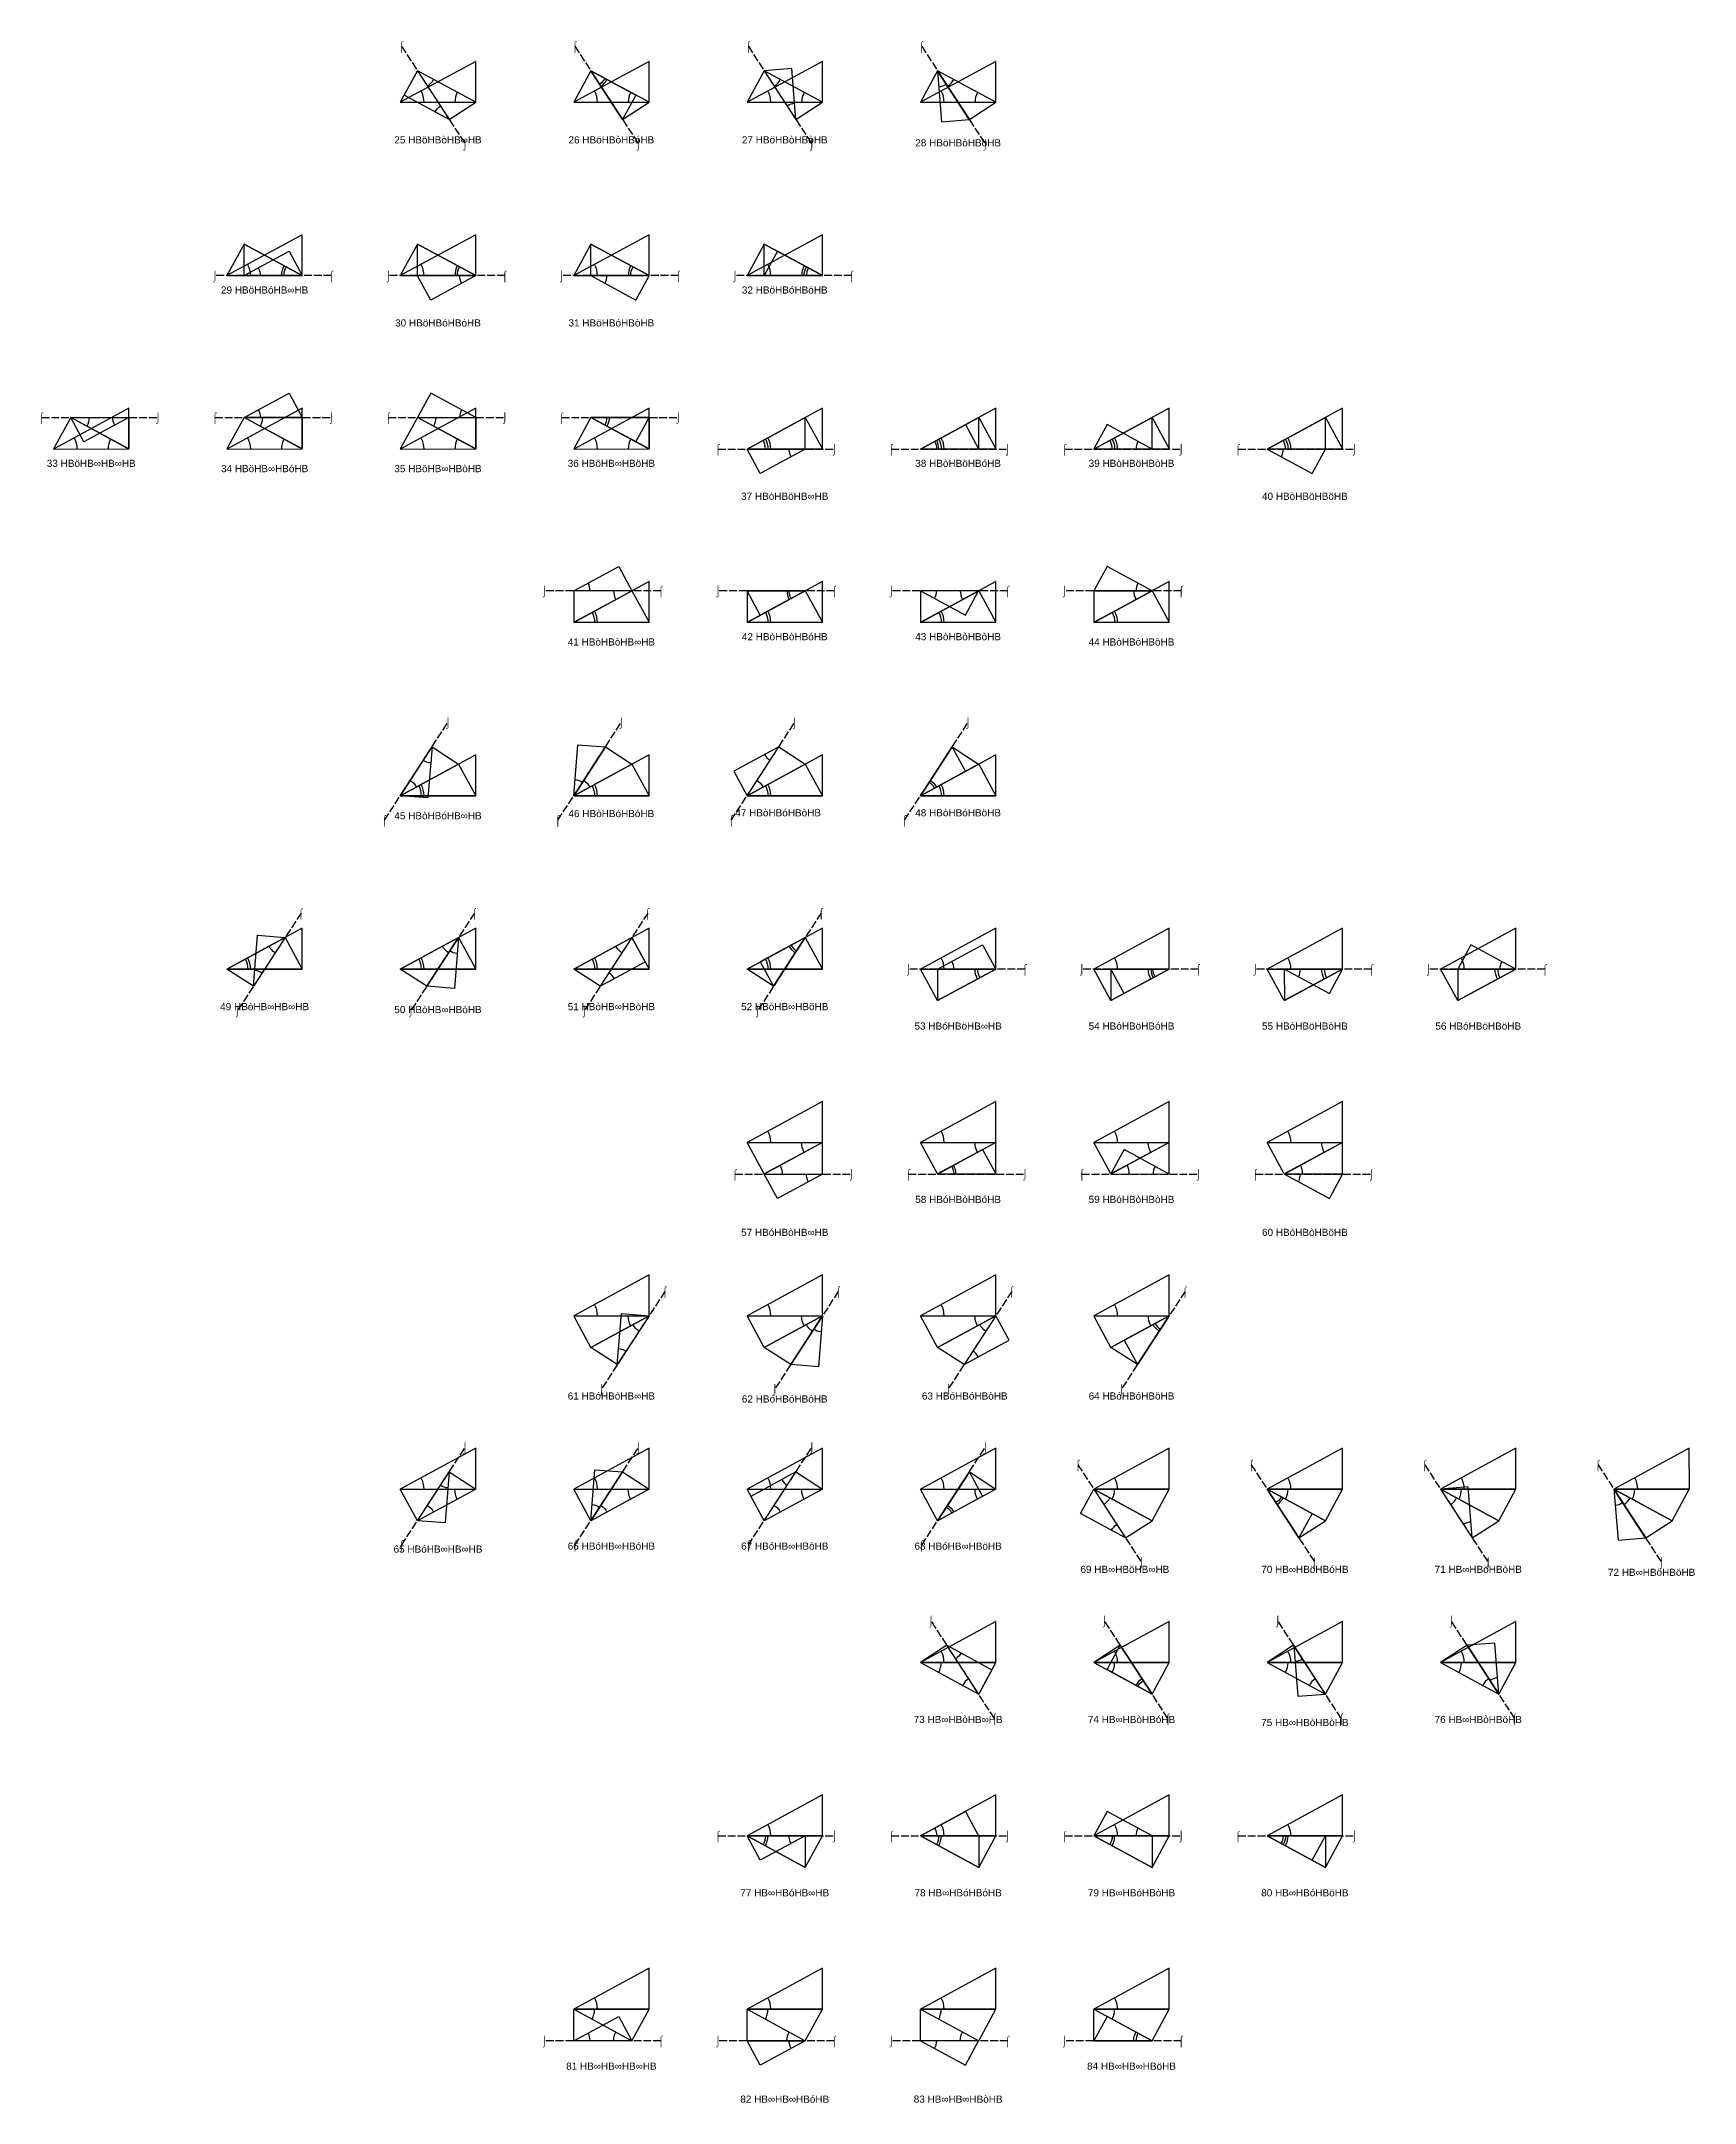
# Model space of a CAD drawing. Header units: millimetres. Extents: x 915202 to 1524453, y -2147646 to 62068.
# Drawn here: x 916747 to 1170901, y -1274585 to -957673 of the extents above; entities that cross this region are included whole.
import ezdxf
from ezdxf.enums import TextEntityAlignment as Align

# ---------------------------------------------------------------- set-up
doc = ezdxf.new("R2010")
doc.units = ezdxf.units.MM
doc.linetypes.add('ACAD_ISO02W100', pattern=[15, 12, -3])
for name, color, linetype in [('BASE', 170, 'Continuous'), ('HYPOTENUSE', 20, 'Continuous'), ('PERPENDICULAR', 90, 'Continuous'), ('Standard', 7, 'Continuous')]:
    doc.layers.add(name, color=color, linetype=linetype)
doc.styles.add('Arial', font='arial_0.ttf')

msp = doc.modelspace()

# ---------------------------------------------------------------- texts
at = {"style": 'Arial'}
for s, height, p in [('⌠', 1095, (972135, -958452)), ('⌠', 1095, (998783, -958452)), ('⌠', 1095, (1025432, -958452)), ('⌠', 1095, (1052081, -958452)), ('25 HBöHBòHB∞HB', 1095.21, (977731, -972837)), ('⌡', 1095, (981891, -973462)), ('26 HBöHBòHBóHB', 1095.21, (1004380, -972837)), ('⌡', 1095, (1008540, -973462)), ('27 HBöHBòHBòHB', 1095.21, (1031028, -972837)), ('⌡', 1095, (1035188, -973462)), ('28 HBöHBòHBöHB', 1095.21, (1057677, -973293)), ('⌡', 1095, (1061837, -973462)), ('⌡', 1095, (943449, -993711)), ('⌠', 1095, (961352, -993711)), ('⌡', 1095, (970098, -993711)), ('⌠', 1095, (988000, -993711)), ('⌡', 1095, (996747, -993711)), ('⌠', 1095, (1014649, -993711)), ('⌡', 1095, (1023395, -993711)), ('⌠', 1095, (1041298, -993711)), ('29 HBöHBóHB∞HB', 1095.21, (951082, -995912)), ('32 HBöHBóHBöHB', 1095.21, (1031028, -995912)), ('30 HBöHBóHBóHB', 1095.21, (977731, -1000977)), ('31 HBöHBóHBòHB', 1095.21, (1004380, -1000977)), ('⌠', 1095, (916801, -1015502)), ('⌡', 1095, (934703, -1015502)), ('⌠', 1095, (943449, -1015502)), ('⌡', 1095, (961352, -1015502)), ('⌠', 1095, (970098, -1015502)), ('⌡', 1095, (988000, -1015502)), ('⌠', 1095, (996747, -1015502)), ('⌡', 1095, (1014649, -1015502)), ('⌠', 1095, (1020759, -1020359)), ('⌡', 1095, (1038661, -1020359)), ('⌠', 1095, (1047408, -1020359)), ('⌡', 1095, (1065310, -1020359)), ('⌠', 1095, (1074056, -1020359)), ('⌡', 1095, (1091959, -1020359)), ('⌠', 1095, (1100705, -1020359)), ('⌡', 1095, (1118607, -1020359)), ('33 HBöHB∞HB∞HB', 1095.21, (924434, -1022560)), ('34 HBöHB∞HBóHB', 1095.21, (951082, -1023373)), ('35 HBöHB∞HBòHB', 1095.21, (977731, -1023373)), ('36 HBöHB∞HBöHB', 1095.21, (1004380, -1022560)), ('38 HBòHBöHBóHB', 1095.21, (1057677, -1022560)), ('39 HBòHBöHBòHB', 1095.21, (1084326, -1022560)), ('37 HBòHBöHB∞HB', 1095.21, (1031028, -1027626)), ('40 HBòHBöHBöHB', 1095.21, (1110974, -1027626)), ('⌡', 1095, (994110, -1042150)), ('⌠', 1095, (1012013, -1042150)), ('⌡', 1095, (1020759, -1042150)), ('⌠', 1095, (1038661, -1042150)), ('⌡', 1095, (1047408, -1042150)), ('⌠', 1095, (1065310, -1042150)), ('⌡', 1095, (1074056, -1042150)), ('⌠', 1095, (1091959, -1042150)), ('42 HBòHBòHBóHB', 1095.21, (1031028, -1049209)), ('43 HBòHBòHBòHB', 1095.21, (1057677, -1049209)), ('41 HBòHBòHB∞HB', 1095.21, (1004380, -1050022)), ('44 HBòHBòHBöHB', 1095.21, (1084326, -1050022)), ('⌡', 1095, (979255, -1062399)), ('⌡', 1095, (1005903, -1062399)), ('⌡', 1095, (1032552, -1062399)), ('⌡', 1095, (1059201, -1062399)), ('⌠', 1095, (969498, -1077409)), ('45 HBòHBóHB∞HB', 1095.21, (977731, -1076739)), ('⌠', 1095, (996147, -1077409)), ('46 HBòHBóHBóHB', 1095.21, (1004380, -1076402)), ('⌠', 1095, (1022796, -1077409)), ('47 HBòHBóHBòHB', 1095.21, (1030010, -1076283)), ('⌠', 1095, (1049444, -1077409)), ('48 HBòHBóHBöHB', 1095.21, (1057677, -1076283)), ('⌠', 1095, (956679, -1091695)), ('⌠', 1095, (983328, -1091695)), ('⌠', 1095, (1009976, -1091695)), ('⌠', 1095, (1036625, -1091695)), ('⌡', 1095, (1050044, -1100305)), ('⌠', 1095, (1067946, -1100305)), ('⌡', 1095, (1076693, -1100305)), ('⌠', 1095, (1094595, -1100305)), ('⌡', 1095, (1103341, -1100305)), ('⌠', 1095, (1121244, -1100305)), ('⌡', 1095, (1129990, -1100305)), ('⌠', 1095, (1147892, -1100305)), ('49 HBòHB∞HB∞HB', 1095.21, (951082, -1106080)), ('⌡', 1095, (946923, -1106705)), ('50 HBòHB∞HBóHB', 1095.21, (977731, -1106536)), ('⌡', 1095, (973571, -1106705)), ('51 HBòHB∞HBòHB', 1095.21, (1004380, -1106080)), ('⌡', 1095, (1000220, -1106705)), ('52 HBòHB∞HBöHB', 1095.21, (1031028, -1106080)), ('⌡', 1095, (1026869, -1106705)), ('53 HBóHBöHB∞HB', 1095.21, (1057677, -1109064)), ('54 HBóHBöHBóHB', 1095.21, (1084326, -1109064)), ('55 HBóHBöHBòHB', 1095.21, (1110974, -1109064)), ('56 HBóHBöHBöHB', 1095.21, (1137623, -1109064)), ('⌠', 1095, (1023395, -1131812)), ('⌡', 1095, (1041298, -1131812)), ('⌠', 1095, (1050044, -1131812)), ('⌡', 1095, (1067946, -1131812)), ('⌠', 1095, (1076693, -1131812)), ('⌡', 1095, (1094595, -1131812)), ('⌠', 1095, (1103341, -1131812)), ('⌡', 1095, (1121244, -1131812)), ('58 HBóHBòHBóHB', 1095.21, (1057677, -1135713)), ('59 HBóHBòHBòHB', 1095.21, (1084326, -1135713)), ('57 HBóHBòHB∞HB', 1095.21, (1031028, -1140779)), ('60 HBóHBòHBöHB', 1095.21, (1110974, -1140779)), ('⌠', 1095, (1012612, -1149850)), ('⌠', 1095, (1039261, -1149850)), ('⌠', 1095, (1065910, -1149850)), ('⌠', 1095, (1092558, -1149850)), ('61 HBóHBóHB∞HB', 1095.21, (1004380, -1165935)), ('⌡', 1095, (1002856, -1164860)), ('62 HBóHBóHBóHB', 1095.21, (1031028, -1166391)), ('⌡', 1095, (1029505, -1164860)), ('63 HBóHBóHBòHB', 1095.21, (1058695, -1165935)), ('⌡', 1095, (1056153, -1164860)), ('64 HBóHBóHBöHB', 1095.21, (1084326, -1165935)), ('⌡', 1095, (1082802, -1164860)), ('⌡', 1095, (981891, -1173851)), ('⌡', 1095, (1008540, -1173851)), ('⌡', 1095, (1035188, -1173851)), ('⌡', 1095, (1061837, -1173851)), ('⌠', 1095, (1076093, -1176499)), ('⌠', 1095, (1102742, -1176499)), ('⌠', 1095, (1129390, -1176499)), ('⌠', 1095, (1156039, -1176499)), ('⌠', 1095, (972135, -1188862)), ('66 HBóHB∞HBóHB', 1095.21, (1004380, -1189010)), ('⌠', 1095, (998783, -1188862)), ('67 HBóHB∞HBòHB', 1095.21, (1031028, -1189010)), ('⌠', 1095, (1025432, -1188862)), ('68 HBóHB∞HBöHB', 1095.21, (1057677, -1189010)), ('⌠', 1095, (1052081, -1188862)), ('65 HBóHB∞HB∞HB', 1095.21, (977731, -1189466)), ('⌡', 1095, (1085849, -1191509)), ('⌡', 1095, (1112498, -1191509)), ('⌡', 1095, (1139147, -1191509)), ('⌡', 1095, (1165795, -1191509)), ('69 HB∞HBöHB∞HB', 1095.21, (1083307, -1192584)), ('70 HB∞HBöHBóHB', 1095.21, (1110974, -1192584)), ('71 HB∞HBöHBòHB', 1095.21, (1137623, -1192584)), ('72 HB∞HBöHBöHB', 1095.21, (1164272, -1193040)), ('⌡', 1095, (1053517, -1200500)), ('⌡', 1095, (1080166, -1200500)), ('⌡', 1095, (1106815, -1200500)), ('⌡', 1095, (1133463, -1200500)), ('73 HB∞HBòHB∞HB', 1095.21, (1057677, -1215659)), ('⌠', 1095, (1063274, -1215510)), ('74 HB∞HBòHBóHB', 1095.21, (1084326, -1215659)), ('⌠', 1095, (1089922, -1215510)), ('75 HB∞HBòHBòHB', 1095.21, (1110974, -1216115)), ('⌠', 1095, (1116571, -1215510)), ('76 HB∞HBòHBöHB', 1095.21, (1137623, -1215659)), ('⌠', 1095, (1143220, -1215510)), ('⌠', 1095, (1020759, -1233549)), ('⌡', 1095, (1038661, -1233549)), ('⌠', 1095, (1047408, -1233549)), ('⌡', 1095, (1065310, -1233549)), ('⌠', 1095, (1074056, -1233549)), ('⌡', 1095, (1091959, -1233549)), ('⌠', 1095, (1100705, -1233549)), ('⌡', 1095, (1118607, -1233549)), ('77 HB∞HBóHB∞HB', 1095.21, (1031028, -1242307)), ('78 HB∞HBóHBóHB', 1095.21, (1057677, -1242307)), ('79 HB∞HBóHBòHB', 1095.21, (1084326, -1242307)), ('80 HB∞HBóHBöHB', 1095.21, (1110974, -1242307)), ('⌡', 1095, (994110, -1265055)), ('⌠', 1095, (1012013, -1265055)), ('⌡', 1095, (1020759, -1265055)), ('⌠', 1095, (1038661, -1265055)), ('⌡', 1095, (1047408, -1265055)), ('⌠', 1095, (1065310, -1265055)), ('⌡', 1095, (1074056, -1265055)), ('⌠', 1095, (1091959, -1265055)), ('81 HB∞HB∞HB∞HB', 1095.21, (1004380, -1268956)), ('84 HB∞HB∞HBöHB', 1095.21, (1084326, -1268956)), ('82 HB∞HB∞HBóHB', 1095.21, (1031028, -1274022)), ('83 HB∞HB∞HBòHB', 1095.21, (1057677, -1274022))]:
    msp.add_text(s, height=height, dxfattribs=at).set_placement(p, align=Align.MIDDLE_CENTER)

# ---------------------------------------------------------------- blocks, each defined once
blk = doc.blocks.new('fundamental_block_GT')
at = {"color": 4}
blk.add_arc((0, -2), 277, 359.9799, 28.4254, dxfattribs=at)
at = {"layer": 'BASE'}
blk.add_line((0, 0), (879, -7), dxfattribs=at)
at = {"layer": 'HYPOTENUSE'}
blk.add_line((883, 469), (0, 0), dxfattribs=at)
at = {"layer": 'PERPENDICULAR'}
blk.add_line((879, -7), (883, 469), dxfattribs=at)

# ---------------------------------------------------------------- linework, layer by layer
at = {"color": 4, "linetype": 'ACAD_ISO02W100', "ltscale": 100}
for p, q in [((972135, -958452), (981891, -973462)), ((998783, -958452), (1008540, -973462)), ((1025432, -958452), (1035188, -973462)), ((1052081, -958452), (1061837, -973462)), ((961352, -993711), (943449, -993711)), ((988000, -993711), (970098, -993711)), ((1014649, -993711), (996747, -993711)), ((1041298, -993711), (1023395, -993711)), ((916801, -1015502), (934703, -1015502)), ((943449, -1015502), (961352, -1015502)), ((970098, -1015502), (988000, -1015502)), ((996747, -1015502), (1014649, -1015502)), ((1020759, -1020359), (1038661, -1020359)), ((1047408, -1020359), (1065310, -1020359)), ((1074056, -1020359), (1091959, -1020359)), ((1100705, -1020359), (1118607, -1020359)), ((1012013, -1042150), (994110, -1042150)), ((1038661, -1042150), (1020759, -1042150)), ((1065310, -1042150), (1047408, -1042150)), ((1091959, -1042150), (1074056, -1042150)), ((969498, -1077409), (979255, -1062399)), ((996147, -1077409), (1005903, -1062399)), ((1022796, -1077409), (1032552, -1062399)), ((1049444, -1077409), (1059201, -1062399)), ((956679, -1091695), (946923, -1106705)), ((983328, -1091695), (973571, -1106705)), ((1009976, -1091695), (1000220, -1106705)), ((1036625, -1091695), (1026869, -1106705)), ((1067946, -1100305), (1050044, -1100305)), ((1094595, -1100305), (1076693, -1100305)), ((1121244, -1100305), (1103341, -1100305)), ((1147892, -1100305), (1129990, -1100305)), ((1023395, -1131812), (1041298, -1131812)), ((1050044, -1131812), (1067946, -1131812)), ((1076693, -1131812), (1094595, -1131812)), ((1103341, -1131812), (1121244, -1131812)), ((1012612, -1149850), (1002856, -1164860)), ((1039261, -1149850), (1029505, -1164860)), ((1065910, -1149850), (1056153, -1164860)), ((1092558, -1149850), (1082802, -1164860)), ((972135, -1188862), (981891, -1173851)), ((998783, -1188862), (1008540, -1173851)), ((1025432, -1188862), (1035188, -1173851)), ((1052081, -1188862), (1061837, -1173851)), ((1076093, -1176499), (1085849, -1191509)), ((1102742, -1176499), (1112498, -1191509)), ((1129390, -1176499), (1139147, -1191509)), ((1156039, -1176499), (1165795, -1191509)), ((1063274, -1215510), (1053517, -1200500)), ((1089922, -1215510), (1080166, -1200500)), ((1116571, -1215510), (1106815, -1200500)), ((1143220, -1215510), (1133463, -1200500)), ((1020759, -1233549), (1038661, -1233549)), ((1047408, -1233549), (1065310, -1233549)), ((1074056, -1233549), (1091959, -1233549)), ((1100705, -1233549), (1118607, -1233549)), ((1012013, -1265055), (994110, -1265055)), ((1038661, -1265055), (1020759, -1265055)), ((1065310, -1265055), (1047408, -1265055)), ((1091959, -1265055), (1074056, -1265055))]:
    msp.add_line(p, q, dxfattribs=at)

# ---------------------------------------------------------------- block references
for p, xscale, yscale, zscale, rotation in [((974574, -962204), 10.18429076373576, 10.18429076373576, 10.18429076373576, 303.5116672382062), ((1001222, -962204), 10.18429076373576, 10.18429076373576, 10.18429076373576, 303.5116672382062), ((1027871, -962204), 10.18429076373576, 10.18429076373576, 10.18429076373576, 303.5116672382062), ((1054520, -962204), 10.18429076373576, 10.18429076373576, 10.18429076373576, 303.5116672382062), ((983525, -967062), 11.58735412275387, 11.58735412275387, 11.58735412275387, 151.9999999999988), ((979452, -969709), -8.951118371073784, 8.951118371073786, 8.951118371073788, 331.0233344764095), ((1010173, -967062), 11.58735412275387, 11.58735412275387, 11.58735412275387, 151.9999999999988), ((1001222, -962204), -8.951118371073784, 8.951118371073786, 8.951118371073788, 151.0233344764095), ((1036822, -967062), 11.58735412275387, 11.58735412275387, 11.58735412275387, 151.9999999999988), ((1032749, -969709), 8.951118371073788, 8.951118371073788, 8.951118371073788, 95.02333447641907), ((1063471, -967062), 11.58735412275387, 11.58735412275387, 11.58735412275387, 151.9999999999988), ((1054520, -962204), 8.95111837107385, 8.95111837107385, 8.95111837107385, 275.0233344764197), ((956876, -993711), 11.58735412275387, 11.58735412275387, 11.58735412275387, 151.9999999999988), ((956876, -993711), -10.18429076373576, 10.18429076373576, 10.18429076373576, 359.5116672382086), ((947925, -993711), -8.951118371073699, 8.951118371073699, 8.951118371073699, 207.9999999999953), ((983525, -993711), 11.58735412275387, 11.58735412275387, 11.58735412275387, 151.9999999999988), ((983525, -993711), -10.18429076373576, 10.18429076373576, 10.18429076373576, 359.5116672382086), ((983525, -993711), -8.951118371073699, 8.951118371073699, 8.951118371073699, 27.99999999999535), ((1010173, -993711), 11.58735412275387, 11.58735412275387, 11.58735412275387, 151.9999999999988), ((1010173, -993711), -10.18429076373576, 10.18429076373576, 10.18429076373576, 359.5116672382086), ((1001222, -993711), 8.951118371073699, 8.951118371073699, 8.951118371073699, 332.0000000000047), ((1036822, -993711), 11.58735412275387, 11.58735412275387, 11.58735412275387, 151.9999999999988), ((1036822, -993711), -10.18429076373576, 10.18429076373576, 10.18429076373576, 359.5116672382086), ((1036822, -993711), 8.951118371073699, 8.951118371073699, 8.951118371073699, 152.0000000000047), ((930227, -1015502), -8.951118371073699, 8.951118371073699, 8.951118371073699, 27.99999999999535), ((947925, -1015502), -8.951118371073699, 8.951118371073699, 8.951118371073699, 207.9999999999953), ((983525, -1015502), 8.951118371073699, 8.951118371073699, 8.951118371073699, 152.0000000000047), ((1001222, -1015502), 8.951118371073699, 8.951118371073699, 8.951118371073699, 332.0000000000047), ((930227, -1020359), 11.58735412275387, 11.58735412275387, 11.58735412275387, 151.9999999999988), ((921276, -1015502), -10.18429076373576, 10.18429076373576, 10.18429076373576, 179.5116672382084), ((956876, -1020359), 11.58735412275387, 11.58735412275387, 11.58735412275387, 151.9999999999988), ((947925, -1015502), -10.18429076373576, 10.18429076373576, 10.18429076373576, 179.5116672382084), ((983525, -1020359), 11.58735412275387, 11.58735412275387, 11.58735412275387, 151.9999999999988), ((974574, -1015502), -10.18429076373576, 10.18429076373576, 10.18429076373576, 179.5116672382084), ((1010173, -1020359), 11.58735412275387, 11.58735412275387, 11.58735412275387, 151.9999999999988), ((1001222, -1015502), -10.18429076373576, 10.18429076373576, 10.18429076373576, 179.5116672382084), ((1025235, -1020359), -11.58735412275387, 11.58735412275387, 11.58735412275387, 208.0000000000012), ((1025235, -1020359), 10.18429076373576, 10.18429076373576, 10.18429076373576, 0.4883327617912042), ((1034186, -1020359), -8.951118371073699, 8.951118371073699, 8.951118371073699, 27.99999999999535), ((1051883, -1020359), -11.58735412275387, 11.58735412275387, 11.58735412275387, 208.0000000000012), ((1051883, -1020359), 10.18429076373576, 10.18429076373576, 10.18429076373576, 0.4883327617912042), ((1051883, -1020359), -8.951118371073818, 8.951118371073818, 8.951118371073818, 207.9999999999953), ((1078532, -1020359), -11.58735412275387, 11.58735412275387, 11.58735412275387, 208.0000000000012), ((1078532, -1020359), 10.18429076373576, 10.18429076373576, 10.18429076373576, 0.4883327617912042), ((1087483, -1020359), 8.951118371073818, 8.951118371073818, 8.951118371073818, 152.0000000000047), ((1105181, -1020359), -11.58735412275387, 11.58735412275387, 11.58735412275387, 208.0000000000012), ((1105181, -1020359), 10.18429076373576, 10.18429076373576, 10.18429076373576, 0.4883327617912042), ((1105181, -1020359), 8.951118371073818, 8.951118371073818, 8.951118371073818, 332.0000000000047), ((998586, -1042150), -8.951118371073699, 8.951118371073699, 8.951118371073699, 207.9999999999953), ((1034186, -1042150), -8.951118371073699, 8.951118371073699, 8.951118371073699, 27.99999999999535), ((1051883, -1042150), 8.951118371073818, 8.951118371073818, 8.951118371073818, 332.0000000000047), ((1087483, -1042150), 8.951118371073818, 8.951118371073818, 8.951118371073818, 152.0000000000047), ((1007537, -1042150), 10.18429076373575, 10.18429076373575, 10.18429076373575, 180.4883327617911), ((998586, -1047008), -11.58735412275387, 11.58735412275387, 11.58735412275387, 208.0000000000012), ((1034186, -1042150), 10.18429076373575, 10.18429076373575, 10.18429076373575, 180.4883327617911), ((1025235, -1047008), -11.58735412275387, 11.58735412275387, 11.58735412275387, 208.0000000000012), ((1060834, -1042150), 10.18429076373575, 10.18429076373575, 10.18429076373575, 180.4883327617911), ((1051883, -1047008), -11.58735412275387, 11.58735412275387, 11.58735412275387, 208.0000000000012), ((1087483, -1042150), 10.18429076373575, 10.18429076373575, 10.18429076373575, 180.4883327617911), ((1078532, -1047008), -11.58735412275387, 11.58735412275387, 11.58735412275387, 208.0000000000012), ((971937, -1073657), -10.18429076373576, 10.18429076373576, 10.18429076373576, 236.4883327617942), ((976816, -1066152), -8.951118371073788, 8.951118371073786, 8.951118371073788, 84.97666552358099), ((998586, -1073657), -8.951118371073786, 8.951118371073786, 8.951118371073788, 264.9766655235809), ((998586, -1073657), -10.18429076373576, 10.18429076373576, 10.18429076373576, 236.4883327617942), ((1030113, -1066152), 8.951118371073788, 8.951118371073788, 8.951118371073788, 208.9766655235905), ((1025235, -1073657), -10.18429076373576, 10.18429076373576, 10.18429076373576, 236.4883327617942), ((1051883, -1073657), 8.951118371073722, 8.951118371073722, 8.951118371073722, 28.97666552359111), ((1051883, -1073657), -10.18429076373576, 10.18429076373576, 10.18429076373576, 236.4883327617942), ((971937, -1073657), -11.58735412275387, 11.58735412275387, 11.58735412275387, 208.0000000000012), ((998586, -1073657), -11.58735412275387, 11.58735412275387, 11.58735412275387, 208.0000000000012), ((1025235, -1073657), -11.58735412275387, 11.58735412275387, 11.58735412275387, 208.0000000000012), ((1051883, -1073657), -11.58735412275387, 11.58735412275387, 11.58735412275387, 208.0000000000012), ((954240, -1095448), -10.18429076373576, 10.18429076373576, 10.18429076373576, 56.48833276179424), ((980888, -1095448), -10.18429076373576, 10.18429076373576, 10.18429076373576, 56.48833276179424), ((1007537, -1095448), -10.18429076373576, 10.18429076373576, 10.18429076373576, 56.48833276179424), ((1034186, -1095448), -10.18429076373576, 10.18429076373576, 10.18429076373576, 56.48833276179424), ((945289, -1100305), -11.58735412275387, 11.58735412275387, 11.58735412275387, 208.0000000000012), ((949362, -1102953), -8.951118371073786, 8.951118371073786, 8.951118371073788, 264.9766655235809), ((971937, -1100305), -11.58735412275387, 11.58735412275387, 11.58735412275387, 208.0000000000012), ((980888, -1095448), -8.951118371073788, 8.951118371073786, 8.951118371073788, 84.97666552358099), ((998586, -1100305), -11.58735412275387, 11.58735412275387, 11.58735412275387, 208.0000000000012), ((1002659, -1102953), 8.951118371073788, 8.951118371073788, 8.951118371073788, 28.97666552359048), ((1025235, -1100305), -11.58735412275387, 11.58735412275387, 11.58735412275387, 208.0000000000012), ((1034186, -1095448), 8.951118371073788, 8.951118371073788, 8.951118371073788, 208.9766655235905), ((1063471, -1100305), -11.58735412275387, 11.58735412275387, 11.58735412275387, 28.0000000000011), ((1090119, -1100305), -11.58735412275387, 11.58735412275387, 11.58735412275387, 28.0000000000011), ((1116768, -1100305), -11.58735412275387, 11.58735412275387, 11.58735412275387, 28.0000000000011), ((1143417, -1100305), -11.58735412275387, 11.58735412275387, 11.58735412275387, 28.0000000000011), ((1054520, -1100305), -8.951118371073818, 8.951118371073818, 8.951118371073818, 207.9999999999953), ((1090119, -1100305), -8.951118371073818, 8.951118371073818, 8.951118371073818, 27.99999999999535), ((1107817, -1100305), 8.951118371073818, 8.951118371073818, 8.951118371073818, 332.0000000000047), ((1143417, -1100305), 8.951118371073818, 8.951118371073818, 8.951118371073818, 152.0000000000047), ((1063471, -1100305), 10.18429076373585, 10.18429076373585, 10.18429076373585, 180.4883327617911), ((1090119, -1100305), 10.18429076373585, 10.18429076373585, 10.18429076373585, 180.4883327617911), ((1116768, -1100305), 10.18429076373585, 10.18429076373585, 10.18429076373585, 180.4883327617911), ((1143417, -1100305), 10.18429076373585, 10.18429076373585, 10.18429076373585, 180.4883327617911), ((1036822, -1126954), -11.58735412275387, 11.58735412275387, 11.58735412275387, 28.0000000000011), ((1063471, -1126954), -11.58735412275387, 11.58735412275387, 11.58735412275387, 28.0000000000011), ((1090119, -1126954), -11.58735412275387, 11.58735412275387, 11.58735412275387, 28.0000000000011), ((1116768, -1126954), -11.58735412275387, 11.58735412275387, 11.58735412275387, 28.0000000000011), ((1027871, -1131812), 10.18429076373576, 10.18429076373576, 10.18429076373576, 0.4883327617912042), ((1036822, -1131812), -8.951118371073699, 8.951118371073699, 8.951118371073699, 27.99999999999535), ((1054520, -1131812), 10.18429076373576, 10.18429076373576, 10.18429076373576, 0.4883327617912042), ((1054520, -1131812), -8.951118371073818, 8.951118371073818, 8.951118371073818, 207.9999999999953), ((1081168, -1131812), 10.18429076373576, 10.18429076373576, 10.18429076373576, 0.4883327617912042), ((1090119, -1131812), 8.951118371073818, 8.951118371073818, 8.951118371073818, 152.0000000000047), ((1107817, -1131812), 10.18429076373576, 10.18429076373576, 10.18429076373576, 0.4883327617912042), ((1107817, -1131812), 8.951118371073818, 8.951118371073818, 8.951118371073818, 332.0000000000047), ((1010173, -1153603), -11.58735412275387, 11.58735412275387, 11.58735412275387, 28.0000000000011), ((1036822, -1153603), -11.58735412275387, 11.58735412275387, 11.58735412275387, 28.0000000000011), ((1063471, -1153603), -11.58735412275387, 11.58735412275387, 11.58735412275387, 28.0000000000011), ((1090119, -1153603), -11.58735412275387, 11.58735412275387, 11.58735412275387, 28.0000000000011), ((1010173, -1153603), -10.18429076373576, 10.18429076373576, 10.18429076373576, 56.48833276179424), ((1005295, -1161108), -8.951118371073786, 8.951118371073786, 8.951118371073788, 264.9766655235809), ((1036822, -1153603), -10.18429076373576, 10.18429076373576, 10.18429076373576, 56.48833276179424), ((1036822, -1153603), -8.951118371073788, 8.951118371073786, 8.951118371073788, 84.97666552358099), ((1063471, -1153603), -10.18429076373576, 10.18429076373576, 10.18429076373576, 56.48833276179424), ((1090119, -1153603), -10.18429076373576, 10.18429076373576, 10.18429076373576, 56.48833276179424), ((1090119, -1153603), 8.951118371073722, 8.951118371073722, 8.951118371073722, 208.9766655235911), ((1058593, -1161108), 8.951118371073722, 8.951118371073722, 8.951118371073722, 28.97666552359111), ((983525, -1180251), -11.58735412275387, 11.58735412275387, 11.58735412275387, 28.0000000000011), ((1010173, -1180251), -11.58735412275387, 11.58735412275387, 11.58735412275387, 28.0000000000011), ((1036822, -1180251), -11.58735412275387, 11.58735412275387, 11.58735412275387, 28.0000000000011), ((1063471, -1180251), -11.58735412275387, 11.58735412275387, 11.58735412275387, 28.0000000000011), ((1078532, -1180251), 11.58735412275387, 11.58735412275387, 11.58735412275387, 331.9999999999989), ((1105181, -1180251), 11.58735412275387, 11.58735412275387, 11.58735412275387, 331.9999999999989), ((1131829, -1180251), 11.58735412275387, 11.58735412275387, 11.58735412275387, 331.9999999999989), ((1158478, -1180251), 11.58735412275387, 11.58735412275387, 11.58735412275387, 331.9999999999989), ((974574, -1185109), -10.18429076373576, 10.18429076373576, 10.18429076373576, 236.4883327617942), ((979452, -1177604), -8.951118371073788, 8.951118371073786, 8.951118371073788, 84.97666552358099), ((1001222, -1185109), -8.951118371073786, 8.951118371073786, 8.951118371073788, 264.9766655235809), ((1001222, -1185109), -10.18429076373576, 10.18429076373576, 10.18429076373576, 236.4883327617942), ((1032749, -1177604), 8.951118371073788, 8.951118371073788, 8.951118371073788, 208.9766655235905), ((1027871, -1185109), -10.18429076373576, 10.18429076373576, 10.18429076373576, 236.4883327617942), ((1054520, -1185109), 8.951118371073722, 8.951118371073722, 8.951118371073722, 28.97666552359111), ((1054520, -1185109), -10.18429076373576, 10.18429076373576, 10.18429076373576, 236.4883327617942), ((1078532, -1180251), 10.18429076373586, 10.18429076373586, 10.18429076373586, 303.5116672382065), ((1105181, -1180251), 10.18429076373586, 10.18429076373586, 10.18429076373586, 303.5116672382065), ((1131829, -1180251), 10.18429076373586, 10.18429076373586, 10.18429076373586, 303.5116672382065), ((1158478, -1180251), 10.18429076373586, 10.18429076373586, 10.18429076373586, 303.5116672382065), ((1083410, -1187756), -8.95111837107385, 8.951118371073852, 8.95111837107385, 331.0233344764102), ((1105181, -1180251), -8.95111837107385, 8.951118371073852, 8.95111837107385, 151.0233344764101), ((1136708, -1187756), 8.95111837107385, 8.95111837107385, 8.95111837107385, 95.02333447641966), ((1158478, -1180251), 8.95111837107385, 8.95111837107385, 8.95111837107385, 275.0233344764197), ((1051883, -1206900), 11.58735412275387, 11.58735412275387, 11.58735412275387, 331.9999999999989), ((1060834, -1211758), 10.18429076373586, 10.18429076373586, 10.18429076373586, 123.5116672382065), ((1055956, -1204253), -8.95111837107385, 8.951118371073852, 8.95111837107385, 151.0233344764101), ((1078532, -1206900), 11.58735412275387, 11.58735412275387, 11.58735412275387, 331.9999999999989), ((1087483, -1211758), 10.18429076373586, 10.18429076373586, 10.18429076373586, 123.5116672382065), ((1087483, -1211758), -8.95111837107385, 8.951118371073852, 8.95111837107385, 331.0233344764102), ((1105181, -1206900), 11.58735412275387, 11.58735412275387, 11.58735412275387, 331.9999999999989), ((1114132, -1211758), 10.18429076373586, 10.18429076373586, 10.18429076373586, 123.5116672382065), ((1109254, -1204253), 8.95111837107385, 8.95111837107385, 8.95111837107385, 275.0233344764197), ((1131829, -1206900), 11.58735412275387, 11.58735412275387, 11.58735412275387, 331.9999999999989), ((1140780, -1211758), 10.18429076373586, 10.18429076373586, 10.18429076373586, 123.5116672382065), ((1140780, -1211758), 8.95111837107385, 8.95111837107385, 8.95111837107385, 95.02333447641966), ((1025235, -1233549), 11.58735412275387, 11.58735412275387, 11.58735412275387, 331.9999999999989), ((1051883, -1233549), 11.58735412275387, 11.58735412275387, 11.58735412275387, 331.9999999999989), ((1078532, -1233549), 11.58735412275387, 11.58735412275387, 11.58735412275387, 331.9999999999989), ((1105181, -1233549), 11.58735412275387, 11.58735412275387, 11.58735412275387, 331.9999999999989), ((1034186, -1233549), -8.951118371073699, 8.951118371073699, 8.951118371073699, 27.99999999999535), ((1051883, -1233549), -8.951118371073818, 8.951118371073818, 8.951118371073818, 207.9999999999953), ((1087483, -1233549), 8.951118371073818, 8.951118371073818, 8.951118371073818, 152.0000000000047), ((1105181, -1233549), 8.951118371073818, 8.951118371073818, 8.951118371073818, 332.0000000000047), ((1025235, -1233549), -10.18429076373576, 10.18429076373576, 10.18429076373576, 179.5116672382084), ((1051883, -1233549), -10.18429076373576, 10.18429076373576, 10.18429076373576, 179.5116672382084), ((1078532, -1233549), -10.18429076373576, 10.18429076373576, 10.18429076373576, 179.5116672382084), ((1105181, -1233549), -10.18429076373576, 10.18429076373576, 10.18429076373576, 179.5116672382084), ((998586, -1260197), 11.58735412275387, 11.58735412275387, 11.58735412275387, 331.9999999999989), ((1025235, -1260197), 11.58735412275387, 11.58735412275387, 11.58735412275387, 331.9999999999989), ((1051883, -1260197), 11.58735412275387, 11.58735412275387, 11.58735412275387, 331.9999999999989), ((1078532, -1260197), 11.58735412275387, 11.58735412275387, 11.58735412275387, 331.9999999999989), ((1007537, -1265055), -10.18429076373576, 10.18429076373576, 10.18429076373576, 359.5116672382086), ((998586, -1265055), -8.951118371073699, 8.951118371073699, 8.951118371073699, 207.9999999999953), ((1034186, -1265055), -10.18429076373576, 10.18429076373576, 10.18429076373576, 359.5116672382086), ((1060834, -1265055), -10.18429076373576, 10.18429076373576, 10.18429076373576, 359.5116672382086), ((1087483, -1265055), -10.18429076373576, 10.18429076373576, 10.18429076373576, 359.5116672382086), ((1087483, -1265055), 8.951118371073818, 8.951118371073818, 8.951118371073818, 152.0000000000047), ((1034186, -1265055), -8.951118371073699, 8.951118371073699, 8.951118371073699, 27.99999999999535), ((1051883, -1265055), 8.951118371073818, 8.951118371073818, 8.951118371073818, 332.0000000000047)]:
    msp.add_blockref('fundamental_block_GT', p, dxfattribs=dict(xscale=xscale, yscale=yscale, zscale=zscale, rotation=rotation))
at = {"layer": 'Standard', "xscale": 13.18371388650824, "yscale": 13.18371388650824, "zscale": 13.18371388650824, "rotation": 0.4883327617913192}
for p in [(971937, -967062), (998586, -967062), (1025235, -967062), (1051883, -967062), (945289, -993711), (971937, -993711), (998586, -993711), (1025235, -993711), (918640, -1020359), (945289, -1020359), (971937, -1020359), (998586, -1020359), (1025235, -1020359), (1051883, -1020359), (1078532, -1020359), (1105181, -1020359), (998586, -1047008), (1025235, -1047008), (1051883, -1047008), (1078532, -1047008), (971937, -1073657), (998586, -1073657), (1025235, -1073657), (1051883, -1073657), (945289, -1100305), (971937, -1100305), (998586, -1100305), (1025235, -1100305), (1051883, -1100305), (1078532, -1100305), (1105181, -1100305), (1131829, -1100305), (1025235, -1126954), (1051883, -1126954), (1078532, -1126954), (1105181, -1126954), (998586, -1153603), (1025235, -1153603), (1051883, -1153603), (1078532, -1153603), (971937, -1180251), (998586, -1180251), (1025235, -1180251), (1051883, -1180251), (1078532, -1180251), (1105181, -1180251), (1131829, -1180251), (1158478, -1180251), (1051883, -1206900), (1078532, -1206900), (1105181, -1206900), (1131829, -1206900), (1025235, -1233549), (1051883, -1233549), (1078532, -1233549), (1105181, -1233549), (998586, -1260197), (1025235, -1260197), (1051883, -1260197), (1078532, -1260197)]:
    msp.add_blockref('fundamental_block_GT', p, dxfattribs=at)

msp.set_redraw_order([(e.dxf.handle, doc.entitydb.next_handle()) for e in msp.query("TEXT MTEXT ATTDEF DIMENSION ARC_DIMENSION")])  # texts and dimensions are drawn at this point

doc.saveas('drawing.dxf')
